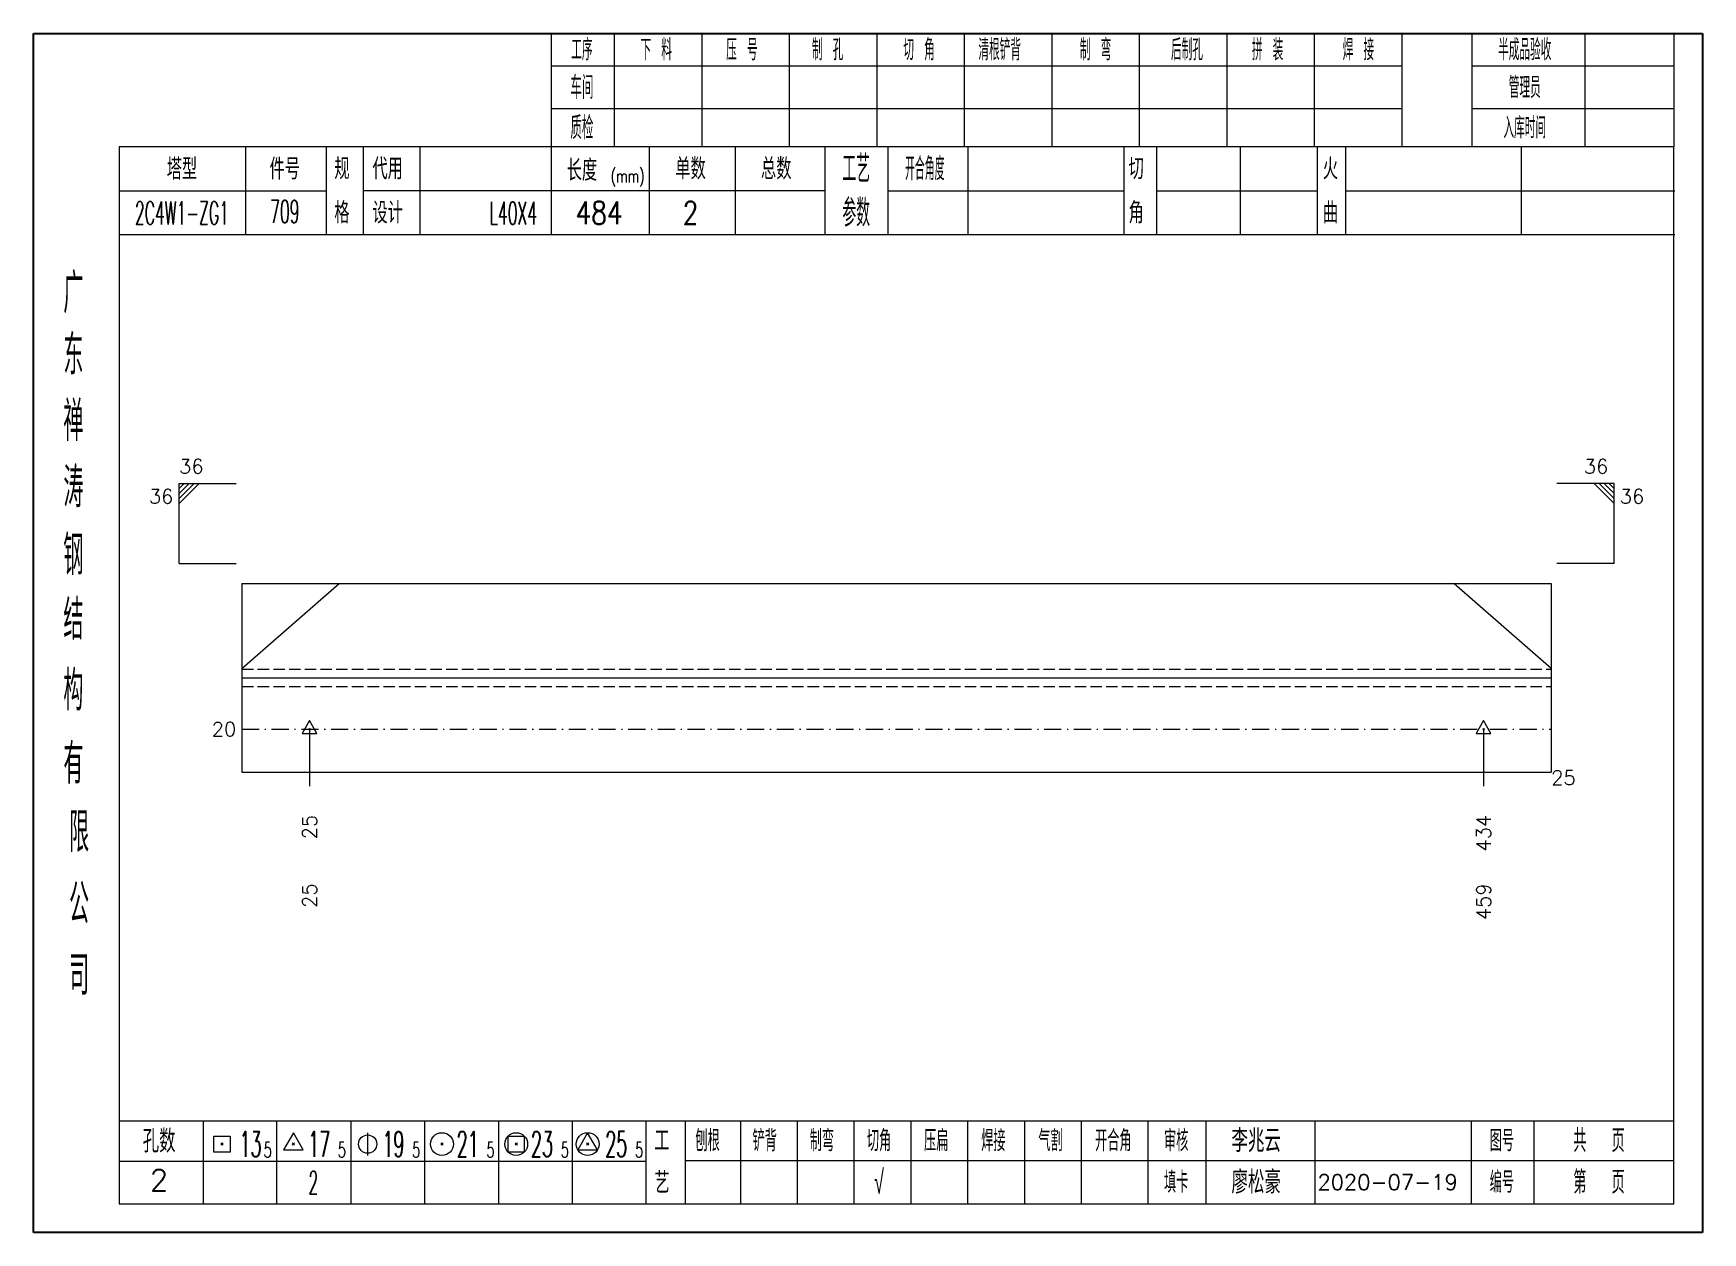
# Model space of a CAD drawing. Extents: x 154981 to 165753, y -86801 to -82885.
# Drawn here: x 158887.2 to 159179.3, y -83126.7 to -82916.7 of the extents above; entities that cross this region are included whole.
import ezdxf
from ezdxf.enums import TextEntityAlignment as Align

# ---------------------------------------------------------------- set-up
doc = ezdxf.new("R2010")
doc.units = 0
doc.header["$MEASUREMENT"] = 0
doc.linetypes.add('一点画线', pattern=[5.2, 3, -1, 0.2, -1])
doc.linetypes.add('虚线', pattern=[2.75, 2, -0.75])
doc.layers.get('0').update_dxf_attribs({"linetype": 'CONTINUOUS', "lineweight": 25})
for name, color, linetype, lineweight in [('1', 7, 'CONTINUOUS', 25), ('4', 7, 'CONTINUOUS', 25), ('5', 7, 'CONTINUOUS', 25)]:
    doc.layers.add(name, color=color, linetype=linetype, lineweight=lineweight)
doc.styles.get("Standard").update_dxf_attribs({"font": 'simplex.shx', "width": 0.7, "height": 3, "bigfont": 'gbhzfs.shx'})

msp = doc.modelspace()

# ---------------------------------------------------------------- texts
at = {"color": 7, "linetype": 'Continuous', "lineweight": 13}
msp.add_text('36', height=2.5, dxfattribs=at).set_placement((158912.65666, -82994.52383), align=Align.BOTTOM_LEFT)
msp.add_text('36', height=2.5, dxfattribs=at).set_placement((159162.78666, -82994.52383), align=Align.BOTTOM_RIGHT)
msp.add_text('36', height=2.5, dxfattribs=at).set_placement((158911.65666, -82996.52383), align=Align.TOP_RIGHT)
msp.add_text('36', height=2.5, dxfattribs=at).set_placement((159164.78666, -82996.52383), align=Align.TOP_LEFT)
msp.add_text('20', height=2.5, dxfattribs=at).set_placement((158922.65666, -83038.52383), align=Align.MIDDLE_RIGHT)
at = {"layer": '1', "color": 7, "linetype": 'Continuous', "lineweight": 13}
msp.add_text('25', height=2.5, dxfattribs=at).set_placement((159152.78666, -83047.02383), align=Align.MIDDLE_LEFT)
at = {"layer": '1', "color": 4, "linetype": 'Continuous', "lineweight": 9}
for s, p in [('25', (158935.49189, -83053.52383)), ('434', (159140.95144, -83053.52383))]:
    msp.add_text(s, height=2.5, rotation=90, dxfattribs=at).set_placement(p, align=Align.MIDDLE_RIGHT)
at = {"layer": '1', "color": 7, "linetype": 'Continuous', "lineweight": 13}
for s, p in [('25', (158935.49189, -83065.52383)), ('459', (159140.95144, -83065.52383))]:
    msp.add_text(s, height=2.5, rotation=90, dxfattribs=at).set_placement(p, align=Align.MIDDLE_RIGHT)
at = {"layer": '4', "color": 1, "linetype": 'Continuous', "lineweight": 25}
for s, height, width, p in [('工序', 3.7, 0.7, (158983.15666, -82919.56733)), ('下 料', 3.7, 0.7, (158996.15666, -82919.56733)), ('压 号', 3.7, 0.7, (159011.15666, -82919.56733)), ('制 孔', 3.7, 0.7, (159026.15666, -82919.56733)), ('切 角', 3.7, 0.7, (159042.15666, -82919.56733)), ('清根铲背 ', 3.7, 0.7, (159057.15666, -82919.56733)), (' 制 弯', 3.7, 0.7, (159072.15666, -82919.56733)), (' 后制孔', 3.7, 0.7, (159088.15666, -82919.56733)), ('拼 装', 3.7, 0.7, (159103.15666, -82919.56733)), (' 焊 接', 3.7, 0.7, (159118.15666, -82919.56733)), ('半成品验收', 3.7, 0.7, (159148.15666, -82919.56733)), ('车间', 4, 0.7, (158983.15666, -82926.16733)), ('管理员', 3.7, 0.7, (159148.15666, -82926.16733)), ('质检', 4, 0.7, (158983.15666, -82933.22733)), ('入库时间', 3.7, 0.7, (159148.15666, -82933.22733)), ('工艺', 4.8, 0.7, (159031.15666, -82940.40733)), ('开合角度', 4, 0.6, (159043.15666, -82940.40733)), ('(mm)', 2.24, 0.7, (158991.15666, -82941.66733)), ('2C4W1-ZG1', 4, 0.5, (158913.15666, -82948.14733)), ('709', 4, 0.5, (158931.15666, -82947.89733)), ('L40X4', 4, 0.5, (158971.15666, -82948.16733)), ('484', 4, 0.8, (158986.15666, -82948.11733)), ('2', 4, 0.8, (159002.15666, -82948.11733)), ('参数', 4.8, 0.7, (159031.15666, -82948.11733)), ('广', 6.96, 0.7, (158894.15666, -82962.19733)), ('东', 6.96, 0.7, (158894.15666, -82972.98733)), ('禅', 6.96, 0.7, (158894.15666, -82984.57733)), ('涛', 6.96, 0.7, (158894.15666, -82996.17733)), ('钢', 6.96, 0.7, (158894.15666, -83008.06733)), ('结', 6.96, 0.7, (158894.15666, -83019.37733)), ('构', 6.96, 0.7, (158894.15666, -83031.75733)), ('有', 6.96, 0.7, (158894.15666, -83044.56733)), ('限', 6.96, 0.7, (158895.15666, -83056.56733)), ('公', 6.96, 0.7, (158895.15666, -83069.10733)), ('司', 6.96, 0.7, (158895.15666, -83081.58733)), ('13', 4.47, 0.5, (158925.15666, -83111.16733)), ('5', 2.68, 0.6, (158928.15666, -83112.16733)), ('17', 4.47, 0.5, (158937.15666, -83111.16733)), ('5', 2.68, 0.6, (158941.15666, -83112.16733)), ('19', 4.47, 0.5, (158950.15666, -83111.16733)), ('5', 2.68, 0.6, (158954.15666, -83112.16733)), ('21', 4.47, 0.5, (158963.15666, -83111.16733)), ('5', 2.68, 0.6, (158967.15666, -83112.16733)), ('23', 4.47, 0.5, (158976.15666, -83111.16733)), ('5', 2.68, 0.6, (158980.15666, -83112.16733)), ('25', 4.47, 0.5, (158989.15666, -83111.16733)), ('5', 2.68, 0.6, (158993.15666, -83112.16733)), ('刨根', 3.7, 0.8, (159005.15666, -83110.56733)), ('铲背', 3.7, 0.8, (159015.15666, -83110.56733)), ('制弯', 3.7, 0.8, (159025.15666, -83110.56733)), ('切角', 3.7, 0.8, (159035.15666, -83110.56733)), ('压扁', 3.7, 0.8, (159045.15666, -83110.56733)), ('焊接', 3.7, 0.8, (159055.15666, -83110.56733)), ('气割', 3.7, 0.8, (159065.15666, -83110.56733)), ('开合角', 3.7, 0.8, (159076.15666, -83110.56733)), ('审核', 3.7, 0.8, (159087.15666, -83110.56733)), ('图号', 3.7, 0.8, (159144.15666, -83110.56733)), ('共  页', 4, 0.8, (159161.15666, -83110.56733)), ('2', 4, 0.5, (158936.15666, -83117.91733)), ('√', 4, 0.6, (159035.15666, -83117.83733)), ('填卡', 3.7, 0.8, (159087.15666, -83117.83733)), ('编号', 3.7, 0.8, (159144.15666, -83117.83733)), ('第  页', 4, 0.8, (159161.15666, -83117.83733))]:
    msp.add_text(s, height=height, dxfattribs=dict(at, width=width)).set_placement(p, align=Align.MIDDLE_CENTER)
for s, height, p in [('塔型', 3.7, (158913.15666, -82940.43733)), ('件号', 3.7, (158931.15666, -82940.43733)), ('规', 3.7, (158941.15666, -82940.40733)), ('代用', 3.7, (158949.15666, -82940.40733)), ('长度', 3.7, (158983.15666, -82940.66733)), ('单数', 3.7, (159002.15666, -82940.40733)), ('总数', 3.7, (159017.15666, -82940.40733)), ('切', 3.7, (159080.15666, -82940.40733)), ('火', 3.7, (159114.15666, -82940.40733)), ('格', 3.7, (158941.15666, -82948.11733)), ('设计', 3.7, (158949.15666, -82948.11733)), ('角', 3.7, (159080.15666, -82948.11733)), ('曲', 3.7, (159114.15666, -82948.11733)), ('孔数', 4, (158909.15666, -83110.64733)), ('工', 3.7, (158997.15666, -83110.56733)), ('李兆云', 4, (159101.15666, -83110.56733)), ('2', 3.7, (158909.15666, -83117.47733)), ('艺', 3.7, (158997.15666, -83117.91733)), ('廖松豪', 4, (159101.15666, -83117.83733)), ('2020-07-19', 2.7, (159124.15666, -83117.83733))]:
    msp.add_text(s, height=height, dxfattribs=at).set_placement(p, align=Align.MIDDLE_CENTER)

# ---------------------------------------------------------------- blocks, each defined once
blk = doc.blocks.new('孔17.5')
at = {"layer": '5', "color": 7, "linetype": 'Continuous', "lineweight": 13}
for p, q in [((0, 1), (-0.866, -0.5)), ((-0.1, -0.1), (0.1, 0.1)), ((0.1, -0.1), (-0.1, 0.1)), ((0.866, -0.5), (0, 1)), ((-0.866, -0.5), (0.866, -0.5))]:
    blk.add_line(p, q, dxfattribs=at)
blk = doc.blocks.new('CTJGK')
at = {"color": 6, "linetype": 'Continuous'}
for p, q in [((0, 209.97), (292.13, 209.97)), ((0, 0), (0, 209.97)), ((292.13, 209.97), (292.13, 0)), ((292.13, 0), (0, 0))]:
    blk.add_line(p, q, dxfattribs=at)

# ---------------------------------------------------------------- linework, layer by layer
at = {"color": 7, "linetype": 'Continuous', "lineweight": 13}
for p, q in [((158912.65666, -82995.52383), (158922.65666, -82995.52383)), ((158912.65666, -83009.52383), (158912.65666, -82995.52383)), ((158913.53166, -82995.52383), (158912.65666, -82996.39883)), ((158914.40666, -82995.52383), (158912.65666, -82997.27383)), ((158915.28166, -82995.52383), (158912.65666, -82998.14883)), ((158916.15666, -82995.52383), (158912.65666, -82999.02383)), ((159163.78666, -82995.52383), (159153.78666, -82995.52383)), ((159160.28666, -82995.52383), (159163.78666, -82999.02383)), ((159161.16166, -82995.52383), (159163.78666, -82998.14883)), ((159162.03666, -82995.52383), (159163.78666, -82997.27383)), ((159162.91166, -82995.52383), (159163.78666, -82996.39883)), ((159163.78666, -83009.52383), (159163.78666, -82995.52383)), ((158912.65666, -83009.52383), (158922.65666, -83009.52383)), ((159163.78666, -83009.52383), (159153.78666, -83009.52383)), ((158923.65666, -83027.87383), (158940.69939, -83013.02383)), ((159152.78666, -83027.87383), (159135.74394, -83013.02383)), ((158935.49189, -83038.52383), (158935.49189, -83048.52383)), ((159140.95144, -83038.52383), (159140.95144, -83048.52383))]:
    msp.add_line(p, q, dxfattribs=at)
at = {"color": 7, "linetype": 'Continuous', "lineweight": 18}
for p, q in [((158923.65666, -83013.02383), (158923.65666, -83046.02383)), ((158923.65666, -83013.02383), (159152.78666, -83013.02383)), ((159152.78666, -83013.02383), (159152.78666, -83046.02383)), ((158923.65666, -83029.52383), (159152.78666, -83029.52383))]:
    msp.add_line(p, q, dxfattribs=at)
at = {"color": 6, "linetype": '虚线', "lineweight": 18}
for p, q in [((158923.65666, -83028.02383), (159152.78666, -83028.02383)), ((158923.65666, -83031.02383), (159152.78666, -83031.02383))]:
    msp.add_line(p, q, dxfattribs=at)
at = {"color": 1, "linetype": '一点画线', "lineweight": 13}
msp.add_line((158923.65666, -83038.52383), (159152.78666, -83038.52383), dxfattribs=at)
at = {"layer": '1', "color": 7, "linetype": 'Continuous', "lineweight": 18}
msp.add_line((158923.65666, -83046.02383), (159152.78666, -83046.02383), dxfattribs=at)
at = {"layer": '4', "color": 1, "linetype": 'Continuous', "lineweight": 18}
for p, q in [((158887.15666, -82916.69733), (158887.15666, -83126.66733)), ((159179.28666, -82916.69733), (158887.15666, -82916.69733)), ((158977.78666, -82916.69733), (158977.78666, -82936.53733)), ((158988.81666, -82916.69733), (158988.81666, -82936.55733)), ((159004.12666, -82916.69733), (159004.12666, -82936.55733)), ((159019.44666, -82916.69733), (159019.44666, -82936.55733)), ((159034.75666, -82916.69733), (159034.75666, -82936.55733)), ((159050.06666, -82916.69733), (159050.06666, -82936.55733)), ((159065.37666, -82916.69733), (159065.37666, -82936.55733)), ((159080.69666, -82916.69733), (159080.69666, -82936.55733)), ((159096.00666, -82916.69733), (159096.00666, -82936.55733)), ((159111.31666, -82916.69733), (159111.31666, -82936.55733)), ((159126.62666, -82916.69733), (159126.62666, -82936.53733)), ((159126.62666, -82916.69733), (159126.62666, -82936.55733)), ((159138.90666, -82916.69733), (159138.90666, -82936.55733)), ((159158.65666, -82916.69733), (159158.65666, -82936.55733)), ((159174.23666, -82916.69733), (159174.23666, -82936.55733)), ((159179.28666, -82946.49733), (159179.28666, -82916.69733)), ((159126.62666, -82922.42733), (158977.78666, -82922.42733)), ((159174.23666, -82922.42733), (159138.90666, -82922.42733)), ((159126.62666, -82929.90733), (158977.78666, -82929.90733)), ((159174.23666, -82929.90733), (159138.90666, -82929.90733)), ((158902.16666, -82936.55733), (158902.16666, -83121.61733)), ((159174.23666, -82936.55733), (158902.16666, -82936.55733)), ((158924.28666, -82936.54733), (158924.28666, -82951.96733)), ((158938.43666, -82951.96733), (158938.43666, -82936.55733)), ((158944.93666, -82951.96733), (158944.93666, -82936.55733)), ((158954.80666, -82936.55733), (158954.80666, -82951.96733)), ((158977.78666, -82936.53733), (158977.78666, -82951.96733)), ((158994.90666, -82936.55733), (158994.90666, -82951.96733)), ((159009.95666, -82936.55733), (159009.95666, -82951.96733)), ((159025.65666, -82936.55733), (159025.65666, -82951.96733)), ((159036.71666, -82936.55733), (159036.71666, -82951.96733)), ((159050.66666, -82936.55733), (159050.66666, -82951.96733)), ((159077.96666, -82936.55733), (159077.96666, -82951.96733)), ((159083.72666, -82936.55733), (159083.72666, -82951.96733)), ((159098.34666, -82936.55733), (159098.34666, -82951.96733)), ((159111.80666, -82936.55733), (159111.80666, -82951.96733)), ((159116.79666, -82936.55733), (159116.79666, -82951.96733)), ((159147.53666, -82936.55733), (159147.53666, -82951.96733)), ((159174.23666, -83121.61733), (159174.23666, -82936.55733)), ((158938.43666, -82944.31733), (158902.16666, -82944.31733)), ((159025.65666, -82944.26733), (158944.93666, -82944.26733)), ((159036.71666, -82944.26733), (159077.96666, -82944.26733)), ((159083.72666, -82944.26733), (159111.80666, -82944.26733)), ((159116.79666, -82944.26733), (159174.41666, -82944.26733)), ((159179.28666, -83126.66733), (159179.28666, -82946.49733)), ((159174.41666, -82951.96733), (158902.16666, -82951.96733)), ((158902.16666, -83107.08733), (159174.23666, -83107.08733)), ((158916.85666, -83107.08733), (158916.85666, -83121.61733)), ((158929.78666, -83121.61733), (158929.78666, -83107.08733)), ((158942.71666, -83107.08733), (158942.71666, -83121.61733)), ((158955.63666, -83121.61733), (158955.63666, -83107.08733)), ((158968.56666, -83107.08733), (158968.56666, -83121.61733)), ((158981.49666, -83121.61733), (158981.49666, -83107.08733)), ((158994.41666, -83121.61733), (158994.41666, -83107.08733)), ((159001.28666, -83121.61733), (159001.28666, -83107.08733)), ((159010.94666, -83121.61733), (159010.94666, -83107.08733)), ((159020.88666, -83121.61733), (159020.88666, -83107.08733)), ((159030.82666, -83121.61733), (159030.82666, -83107.08733)), ((159040.77666, -83121.61733), (159040.77666, -83107.08733)), ((159050.71666, -83121.61733), (159050.71666, -83107.08733)), ((159060.65666, -83121.61733), (159060.65666, -83107.08733)), ((159070.60666, -83121.61733), (159070.60666, -83107.08733)), ((159082.24666, -83121.61733), (159082.24666, -83107.08733)), ((159092.39666, -83121.61733), (159092.39666, -83107.08733)), ((159111.45666, -83121.61733), (159111.45666, -83107.08733)), ((159138.83666, -83121.61733), (159138.83666, -83107.08733)), ((159149.79666, -83121.61733), (159149.79666, -83107.08733)), ((158994.41666, -83114.21733), (158902.16666, -83114.21733)), ((159001.24666, -83114.05733), (159174.23666, -83114.05733)), ((158902.16666, -83121.61733), (159174.23666, -83121.61733)), ((158887.15666, -83126.66733), (159179.28666, -83126.66733))]:
    msp.add_line(p, q, dxfattribs=at)
at = {"layer": '4', "color": 7, "linetype": 'Continuous', "lineweight": 13}
for p, q in [((158918.74266, -83112.58133), (158918.74266, -83109.75333)), ((158918.74266, -83109.75333), (158921.57066, -83109.75333)), ((158919.95666, -83111.36733), (158920.35666, -83110.96733)), ((158920.35666, -83111.36733), (158919.95666, -83110.96733)), ((158921.57066, -83109.75333), (158921.57066, -83112.58133)), ((158932.65666, -83109.16733), (158930.92466, -83112.16733)), ((158932.45666, -83111.36733), (158932.85666, -83110.96733)), ((158932.85666, -83111.36733), (158932.45666, -83110.96733)), ((158934.38866, -83112.16733), (158932.65666, -83109.16733)), ((158945.65666, -83109.16733), (158945.65666, -83113.16733)), ((158958.45666, -83111.36733), (158958.85666, -83110.96733)), ((158958.85666, -83111.36733), (158958.45666, -83110.96733)), ((158970.24266, -83112.58133), (158970.24266, -83109.75333)), ((158970.24266, -83109.75333), (158973.07066, -83109.75333)), ((158971.45666, -83111.36733), (158971.85666, -83110.96733)), ((158971.85666, -83111.36733), (158971.45666, -83110.96733)), ((158973.07066, -83109.75333), (158973.07066, -83112.58133)), ((158984.15666, -83109.16733), (158982.42466, -83112.16733)), ((158983.95666, -83111.36733), (158984.35666, -83110.96733)), ((158984.35666, -83111.36733), (158983.95666, -83110.96733)), ((158985.88866, -83112.16733), (158984.15666, -83109.16733)), ((158921.57066, -83112.58133), (158918.74266, -83112.58133)), ((158930.92466, -83112.16733), (158934.38866, -83112.16733)), ((158973.07066, -83112.58133), (158970.24266, -83112.58133)), ((158982.42466, -83112.16733), (158985.88866, -83112.16733))]:
    msp.add_line(p, q, dxfattribs=at)
for centre, radius in [((158945.65666, -83111.16733), 1.6), ((158958.65666, -83111.16733), 2), ((158971.65666, -83111.16733), 2), ((158984.15666, -83111.16733), 2)]:
    msp.add_circle(centre, radius, dxfattribs=at)

# ---------------------------------------------------------------- block references
at = {"color": 0, "linetype": 'Continuous'}
msp.add_blockref('CTJGK', (158887.15666, -83126.66733), dxfattribs=at)
at = {"layer": '1', "color": 4, "linetype": 'Continuous', "lineweight": 9, "xscale": 1.5, "yscale": 1.5, "zscale": 1.5}
for p in [(158935.49189, -83038.52383), (159140.95144, -83038.52383)]:
    msp.add_blockref('孔17.5', p, dxfattribs=at)

msp.set_redraw_order([(e.dxf.handle, doc.entitydb.next_handle()) for e in msp.query("TEXT MTEXT ATTDEF DIMENSION ARC_DIMENSION")])  # texts and dimensions are drawn at this point

doc.saveas('drawing.dxf')
